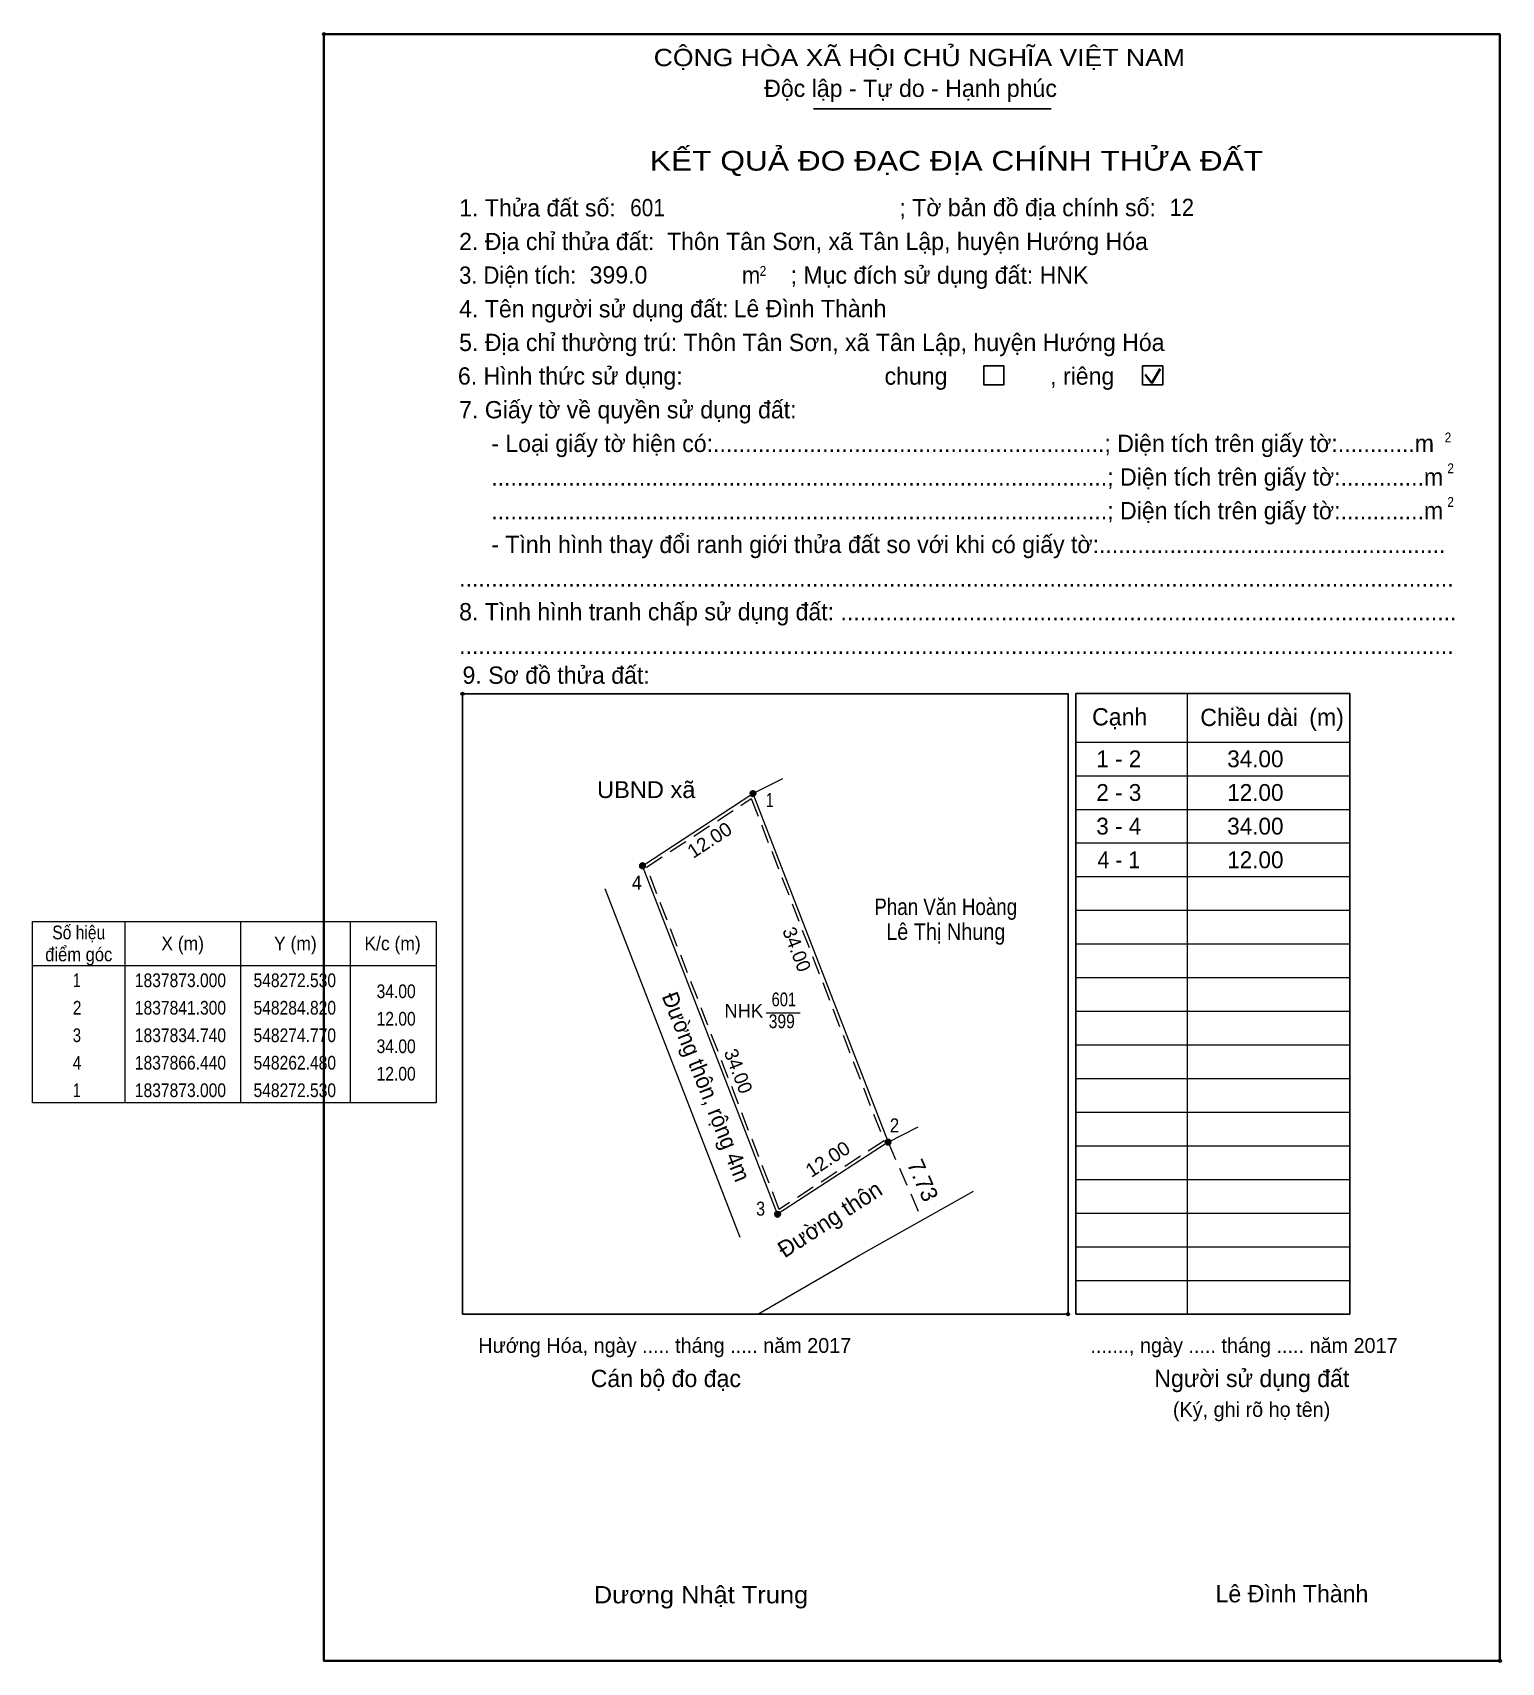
# Model space of a CAD drawing. Header units: metres. Extents: x 548207 to 548865, y 1837794 to 1837942.
# Drawn here: x 548207 to 548340.6, y 1837794 to 1837942.2 of the extents above; entities that cross this region are included whole.
import ezdxf
from ezdxf.enums import TextEntityAlignment as Align

# ---------------------------------------------------------------- set-up
doc = ezdxf.new("R2010")
doc.units = ezdxf.units.M
doc.header["$LTSCALE"] = 0.57
doc.header["$PDMODE"] = 32
doc.header["$PDSIZE"] = 0.285
doc.linetypes.add('MEDIUM_DASHED', pattern=[4.5, 3, -1.5])
for name, color, linetype, lineweight in [('1', 7, 'Continuous', 13), ('10', 7, 'Continuous', 13), ('11', 7, 'Continuous', 25), ('2', 7, 'Continuous', 35), ('27', 7, 'Continuous', 13), ('50', 7, 'Continuous', 25), ('63', 7, 'Continuous', 13)]:
    doc.layers.add(name, color=color, linetype=linetype, lineweight=lineweight)
for name, color, linetype in [('13', 7, 'Continuous'), ('36', 7, 'Continuous'), ('48', 7, 'Continuous'), ('52', 7, 'Continuous'), ('6', 7, 'Continuous'), ('9', 7, 'Continuous')]:
    doc.layers.add(name, color=color, linetype=linetype)

msp = doc.modelspace()

# ---------------------------------------------------------------- texts
at = {"layer": '1'}
for s, height, width, p in [('CỘNG HÒA XÃ HỘI CHỦ NGHĨA VIỆT NAM', 1.571, 1.15, (548263.5, 1837939.16)), ('3. Diện tích:', 1.571, 0.95, (548245.8, 1837919.37)), ('m', 1.571, 0.95, (548271.53, 1837919.37)), ('2', 0.8977, 0.9, (548273.14, 1837920.09)), ('2', 0.8977, 0.9, (548335.45, 1837904.94)), ('2', 0.8977, 0.9, (548335.69, 1837902.14)), ('2', 0.8977, 0.9, (548335.69, 1837899.08)), ('Dương Nhật Trung', 1.571, 1.1, (548258.05, 1837799.36))]:
    msp.add_text(s, height=height, dxfattribs=dict(at, width=width)).set_placement(p)
for s, height, p in [('Độc lập - Tự do - Hạnh phúc', 1.571, (548273.55, 1837936.36)), ('1. Thửa đất số:', 1.571, (548245.8, 1837925.49)), ('; Tờ bản đồ địa chính số:', 1.571, (548285.85, 1837925.51)), ('2. Địa chỉ thửa đất:', 1.571, (548245.8, 1837922.43)), ('; Mục đích sử dụng đất: HNK', 1.571, (548275.95, 1837919.37)), ('4. Tên người sử dụng đất:', 1.571, (548245.8, 1837916.31)), ('5. Địa chỉ thường trú: Thôn Tân Sơn, xã Tân Lập, huyện Hướng Hóa', 1.571, (548245.8, 1837913.25)), ('chung                , riêng', 1.571, (548284.5, 1837910.19)), ('7. Giấy tờ về quyền sử dụng đất:', 1.571, (548245.8, 1837907.13)), ('     - Loại giấy tờ hiện có:.............................................................; Diện tích trên giấy tờ:............m', 1.571, (548245.8, 1837904.07)), ('     ................................................................................................; Diện tích trên giấy tờ:.............m', 1.571, (548245.8, 1837901.01)), ('     ................................................................................................; Diện tích trên giấy tờ:.............m', 1.571, (548245.8, 1837897.95)), ('     - Tình hình thay đổi ranh giới thửa đất so với khi có giấy tờ:......................................................', 1.571, (548245.8, 1837894.88)), ('...........................................................................................................................................................', 1.571, (548245.8, 1837891.82)), ('8. Tình hình tranh chấp sử dụng đất: ................................................................................................', 1.571, (548245.8, 1837888.76)), ('...........................................................................................................................................................', 1.571, (548245.8, 1837885.7)), ('9. Sơ đồ thửa đất:', 1.571, (548246.11, 1837882.99)), ('Cạnh', 1.571, (548303.38, 1837879.2)), ('Chiều dài', 1.571, (548313.22, 1837879.15)), ('(m)', 1.571, (548323.13, 1837879.17)), ('Hướng Hóa, ngày ..... tháng ..... năm 2017', 1.347, (548247.54, 1837822.14)), ('......., ngày ..... tháng ..... năm 2017', 1.347, (548303.23, 1837822.14)), ('Cán bộ đo đạc', 1.571, (548257.77, 1837819.03)), ('Người sử dụng đất', 1.571, (548309.04, 1837819.03)), ('(Ký, ghi rõ họ tên)', 1.347, (548310.73, 1837816.32))]:
    msp.add_text(s, height=height, dxfattribs=at).set_placement(p)
for s, height, width, p in [('KẾT QUẢ ĐO ĐẠC ĐỊA CHÍNH THỬA ĐẤT', 1.796, 1.2, (548291.045, 1837929.66)), ('601', 1.25, 0.8, (548275.34, 1837853.66)), ('399', 1.25, 0.85, (548275.15, 1837851.67))]:
    msp.add_text(s, height=height, dxfattribs=dict(at, width=width)).set_placement(p, align=Align.CENTER)
msp.add_text('NHK', height=1.25, dxfattribs=at).set_placement((548271.695, 1837852.63), align=Align.CENTER)
at = {"layer": '10'}
for s, rotation, p in [('7.73', 293.652, (548286.51, 1837839.32)), ('Đường thôn', 33.134, (548275.41, 1837830.72))]:
    msp.add_text(s, height=1.5, rotation=rotation, dxfattribs=at).set_placement(p)
at = {"layer": '13', "width": 0.95}
msp.add_text('Đường thôn, rộng 4m', height=1.5, rotation=291.639, dxfattribs=at).set_placement((548267.5827, 1837846.0666), align=Align.CENTER)
at = {"layer": '36'}
for s, height, width, p in [('UBND xã', 1.53, 1.05, (548262.82, 1837872.6)), ('Phan Văn Hoàng', 1.5, 0.85, (548290.065, 1837861.96)), ('Lê Thị Nhung', 1.5, 0.9, (548290.07, 1837859.7))]:
    msp.add_text(s, height=height, dxfattribs=dict(at, width=width)).set_placement(p, align=Align.CENTER)
at = {"layer": '48'}
msp.add_text('6. Hình thức sử dụng:', height=1.571, dxfattribs=at).set_placement((548245.69, 1837910.2))
at = {"layer": '52'}
for s, p in [('1 - 2', (548305.805, 1837875.4)), ('34.00', (548318.23, 1837875.4)), ('2 - 3', (548305.81, 1837872.34)), ('12.00', (548318.23, 1837872.34)), ('3 - 4', (548305.805, 1837869.28)), ('34.00', (548318.23, 1837869.28)), ('12.00', (548318.23, 1837866.22))]:
    msp.add_text(s, height=1.53, dxfattribs=at).set_placement(p, align=Align.CENTER)
at = {"layer": '52', "width": 0.95}
msp.add_text('4 - 1', height=1.53, dxfattribs=at).set_placement((548305.81, 1837866.22), align=Align.CENTER)
at = {"layer": '6'}
for s, width, p in [('601', 0.9, (548261.36, 1837925.51)), ('12', 0.95, (548310.43, 1837925.53))]:
    msp.add_text(s, height=1.571, dxfattribs=dict(at, width=width)).set_placement(p)
for s, p in [('Thôn Tân Sơn, xã Tân Lập, huyện Hướng Hóa', (548264.71, 1837922.44)), ('399.0', (548257.67, 1837919.39)), ('Lê Đình Thành', (548270.77, 1837916.33)), ('Lê Đình Thành', (548314.61, 1837799.45))]:
    msp.add_text(s, height=1.571, dxfattribs=at).set_placement(p)
at = {"layer": '63', "width": 1.05}
for p in [(548268.9234, 1837868.2563), (548279.6734, 1837839.2363)]:
    msp.add_text('12.00', height=1.25, rotation=33.134, dxfattribs=at).set_placement(p, align=Align.CENTER)
at = {"layer": '63'}
for s, width, p in [('Số hiệu', 0.85, (548211.2, 1837859.75)), ('X (m)', 0.95, (548220.65, 1837858.75)), ('Y (m)', 0.95, (548230.905, 1837858.75)), ('K/c (m)', 0.95, (548239.745, 1837858.75)), ('điểm góc', 0.9, (548211.2, 1837857.75)), (' 1', 0.75, (548210.85, 1837855.4)), ('1837873.000', 0.85, (548220.45, 1837855.4)), ('548272.530', 0.85, (548230.85, 1837855.4)), (' 2', 0.85, (548210.855, 1837852.9)), ('1837841.300', 0.85, (548220.45, 1837852.9)), ('548284.820', 0.85, (548230.85, 1837852.9)), (' 3', 0.8, (548210.845, 1837850.4)), ('1837834.740', 0.85, (548220.45, 1837850.4)), ('548274.770', 0.85, (548230.85, 1837850.4)), (' 4', 0.85, (548210.85, 1837847.9)), ('1837866.440', 0.85, (548220.45, 1837847.9)), ('548262.480', 0.85, (548230.85, 1837847.9)), (' 1', 0.75, (548210.85, 1837845.4)), ('1837873.000', 0.85, (548220.45, 1837845.4)), ('548272.530', 0.85, (548230.85, 1837845.4))]:
    msp.add_text(s, height=1.25, dxfattribs=dict(at, width=width)).set_placement(p, align=Align.CENTER)
for p in [(548275.934, 1837858.6109), (548270.614, 1837847.5409)]:
    msp.add_text('34.00', height=1.25, rotation=291.191, dxfattribs=at).set_placement(p, align=Align.CENTER)
at = {"layer": '63', "width": 0.85}
for s, p in [('34.00', (548241.85, 1837854.4)), ('12.00', (548241.85, 1837851.9)), ('34.00', (548241.85, 1837849.4)), ('12.00', (548241.85, 1837846.9))]:
    msp.add_text(s, height=1.25, dxfattribs=at).set_placement(p, align=Align.RIGHT)
at = {"layer": '9'}
for s, width, p in [('1', 0.75, (548274.06, 1837871.78)), ('4', 0.95, (548261.965, 1837864.26)), ('2', 0.9, (548285.405, 1837842.19)), ('3', 0.85, (548273.225, 1837834.62))]:
    msp.add_text(s, height=1.275, dxfattribs=dict(at, width=width)).set_placement(p, align=Align.CENTER)

# ---------------------------------------------------------------- hatches: boundary and pattern name
at = {"layer": '11'}
for points in [[(548272.7851, 1837873, 1), (548272.2749, 1837873, 1)], [(548262.7351, 1837866.44, 1), (548262.2249, 1837866.44, 1)], [(548262.7351, 1837866.44, 1), (548262.2249, 1837866.44, 1)], [(548285.0751, 1837841.3, 1), (548284.5649, 1837841.3, 1)], [(548275.0251, 1837834.74, 1), (548274.5149, 1837834.74, 1)]]:
    msp.add_hatch(color=256, dxfattribs=at).paths.add_polyline_path(points)

# ---------------------------------------------------------------- linework, layer by layer
at = {"layer": '1', "lineweight": 25}
for p, q in [((548278.04, 1837935.29), (548299.67, 1837935.29)), ((548326.83, 1837882.1), (548301.91, 1837882.1)), ((548326.83, 1837825.66), (548326.83, 1837882.1)), ((548301.91, 1837825.66), (548308.43, 1837825.66)), ((548308.43, 1837825.66), (548326.83, 1837825.66)), ((548326.83, 1837825.66), (548326.83, 1837826.21))]:
    msp.add_line(p, q, dxfattribs=at)
at = {"layer": '1', "lineweight": 35}
for p, q in [((548308.82, 1837910.32), (548309.56, 1837911.64)), ((548308.21, 1837911.11), (548308.82, 1837910.32))]:
    msp.add_line(p, q, dxfattribs=at)
at = {"layer": '1'}
for p, q in [((548312.03, 1837882.1), (548312.03, 1837825.66)), ((548301.91, 1837877.69), (548308.43, 1837877.69)), ((548308.43, 1837877.69), (548319.03, 1837877.69)), ((548319.03, 1837877.69), (548326.83, 1837877.69)), ((548301.91, 1837874.63), (548308.43, 1837874.63)), ((548308.43, 1837874.63), (548319.03, 1837874.63)), ((548319.03, 1837874.63), (548326.83, 1837874.63)), ((548301.91, 1837871.57), (548308.43, 1837871.57)), ((548308.43, 1837871.57), (548319.03, 1837871.57)), ((548319.03, 1837871.57), (548326.83, 1837871.57)), ((548301.91, 1837868.51), (548308.43, 1837868.51)), ((548308.43, 1837868.51), (548319.03, 1837868.51)), ((548319.03, 1837868.51), (548326.83, 1837868.51)), ((548301.91, 1837865.45), (548308.43, 1837865.45)), ((548308.43, 1837865.45), (548319.03, 1837865.45)), ((548319.03, 1837865.45), (548326.83, 1837865.45)), ((548301.91, 1837862.39), (548308.43, 1837862.39)), ((548308.43, 1837862.39), (548319.03, 1837862.39)), ((548319.03, 1837862.39), (548326.83, 1837862.39)), ((548301.91, 1837859.33), (548308.43, 1837859.33)), ((548308.43, 1837859.33), (548319.03, 1837859.33)), ((548319.03, 1837859.33), (548326.83, 1837859.33)), ((548301.91, 1837856.27), (548308.43, 1837856.27)), ((548308.43, 1837856.27), (548319.03, 1837856.27)), ((548319.03, 1837856.27), (548326.83, 1837856.27)), ((548301.91, 1837853.21), (548308.43, 1837853.21)), ((548308.43, 1837853.21), (548319.03, 1837853.21)), ((548319.03, 1837853.21), (548326.83, 1837853.21)), ((548301.91, 1837850.15), (548308.43, 1837850.15)), ((548308.43, 1837850.15), (548319.03, 1837850.15)), ((548319.03, 1837850.15), (548326.83, 1837850.15)), ((548301.91, 1837847.09), (548308.43, 1837847.09)), ((548308.43, 1837847.09), (548319.03, 1837847.09)), ((548319.03, 1837847.09), (548326.83, 1837847.09)), ((548301.91, 1837844.02), (548308.43, 1837844.02)), ((548308.43, 1837844.02), (548319.03, 1837844.02)), ((548319.03, 1837844.02), (548326.83, 1837844.02)), ((548301.91, 1837840.96), (548308.43, 1837840.96)), ((548308.43, 1837840.96), (548319.03, 1837840.96)), ((548319.03, 1837840.96), (548326.83, 1837840.96)), ((548301.91, 1837837.9), (548308.43, 1837837.9)), ((548308.43, 1837837.9), (548319.03, 1837837.9)), ((548319.03, 1837837.9), (548326.83, 1837837.9)), ((548301.91, 1837834.84), (548308.43, 1837834.84)), ((548308.43, 1837834.84), (548319.03, 1837834.84)), ((548319.03, 1837834.84), (548326.83, 1837834.84)), ((548301.91, 1837831.78), (548308.43, 1837831.78)), ((548308.43, 1837831.78), (548319.03, 1837831.78)), ((548319.03, 1837831.78), (548326.83, 1837831.78)), ((548301.91, 1837828.72), (548308.43, 1837828.72)), ((548308.43, 1837828.72), (548319.03, 1837828.72)), ((548319.03, 1837828.72), (548326.83, 1837828.72))]:
    msp.add_line(p, q, dxfattribs=at)
at = {"layer": '1', "lineweight": 25}
for points in [[(548253.58, 1837825.66), (548246.11, 1837825.66), (548246.11, 1837882.08), (548301.19, 1837882.08), (548301.19, 1837878.44)], [(548301.91, 1837882.1), (548301.91, 1837878.44), (548301.91, 1837825.66)], [(548301.19, 1837878.44), (548301.19, 1837825.66), (548253.58, 1837825.66)]]:
    msp.add_lwpolyline(points, dxfattribs=at)
at = {"layer": '1'}
msp.add_lwpolyline([(548272.53, 1837873), (548284.82, 1837841.3), (548274.77, 1837834.74), (548262.48, 1837866.44)], close=True, dxfattribs=at)
for p in [(548233.5, 1837942.07), (548246.11, 1837882.08), (548301.19, 1837825.66), (548340.47, 1837794.13)]:
    msp.add_point(p, dxfattribs=at)
at = {"layer": '10'}
for p, q in [((548271.36, 1837832.64), (548259.07, 1837864.34)), ((548282.12, 1837830.97), (548292.59, 1837836.84)), ((548272.98, 1837825.66), (548282.12, 1837830.97))]:
    msp.add_line(p, q, dxfattribs=at)
at = {"layer": '10', "linetype": 'MEDIUM_DASHED'}
msp.add_line((548284.82, 1837841.3), (548287.92, 1837834.22), dxfattribs=at)
at = {"layer": '10'}
msp.add_lwpolyline([(548262.48, 1837866.44), (548272.53, 1837873), (548284.82, 1837841.3), (548274.77, 1837834.74)], close=True, dxfattribs=at)
at = {"layer": '10', "linetype": 'MEDIUM_DASHED'}
msp.add_lwpolyline([(548262.85, 1837866.32), (548272.38, 1837872.55), (548284.45, 1837841.42), (548274.92, 1837835.19)], close=True, dxfattribs=at)
at = {"layer": '11'}
for centre in [(548272.53, 1837873), (548262.48, 1837866.44), (548262.48, 1837866.44), (548284.82, 1837841.3), (548274.77, 1837834.74)]:
    msp.add_circle(centre, 0.2551, dxfattribs=at)
at = {"layer": '2'}
msp.add_lwpolyline([(548233.5, 1837942.07), (548340.46, 1837942.07), (548340.46, 1837794.13), (548233.5, 1837794.13)], close=True, dxfattribs=at)
at = {"layer": '27'}
for p, q in [((548272.53, 1837873), (548275.26, 1837874.39)), ((548284.82, 1837841.3), (548287.55, 1837842.69))]:
    msp.add_line(p, q, dxfattribs=at)
at = {"layer": '50'}
for points in [[(548293.52, 1837911.9), (548295.36, 1837911.9), (548295.36, 1837910.19), (548293.52, 1837910.19)], [(548307.97, 1837911.9), (548309.81, 1837911.9), (548309.81, 1837910.19), (548307.97, 1837910.19)]]:
    msp.add_lwpolyline(points, close=True, dxfattribs=at)
at = {"layer": '63'}
for p, q in [((548215.4, 1837861.37), (548215.4, 1837844.87)), ((548225.9, 1837861.37), (548225.9, 1837844.87)), ((548235.9, 1837861.37), (548235.9, 1837844.87)), ((548207, 1837857.37), (548243.7, 1837857.37)), ((548273.72, 1837853.05), (548276.82, 1837853.05))]:
    msp.add_line(p, q, dxfattribs=at)
msp.add_lwpolyline([(548207, 1837861.37), (548243.7, 1837861.37), (548243.7, 1837844.87), (548207, 1837844.87)], close=True, dxfattribs=at)

msp.set_redraw_order([(e.dxf.handle, doc.entitydb.next_handle()) for e in msp.query("TEXT MTEXT ATTDEF DIMENSION ARC_DIMENSION")])  # texts and dimensions are drawn at this point

doc.saveas('drawing.dxf')
